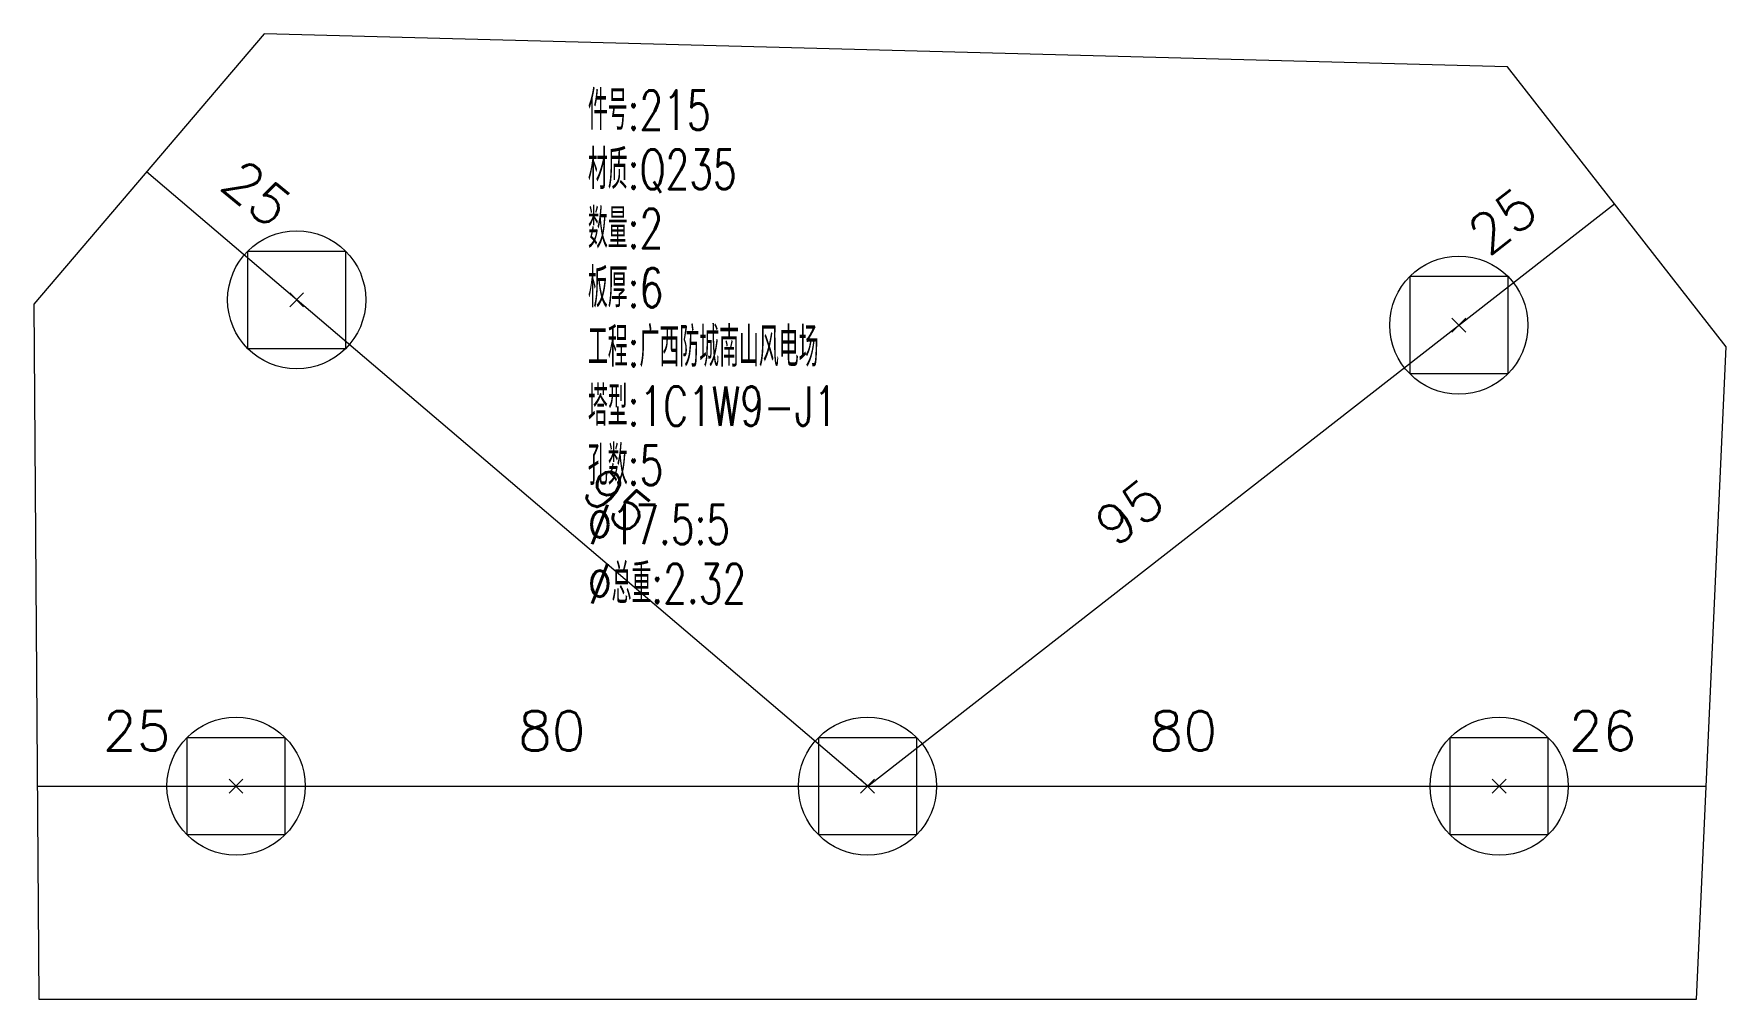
# Model space of a CAD drawing. Extents: x -105 to 10956, y -4548 to 9487.
# Drawn here: x 0 to 214.4, y 4328.8 to 4451.2 of the extents above; entities that cross this region are included whole.
import ezdxf
from ezdxf.enums import TextEntityAlignment as Align

# ---------------------------------------------------------------- set-up
doc = ezdxf.new("R2010")
doc.units = 0
doc.header["$MEASUREMENT"] = 0
doc.layers.add('1', color=7, linetype='CONTINUOUS', lineweight=25)
doc.layers.add('2', color=7, linetype='CONTINUOUS', lineweight=25)
doc.styles.get("Standard").update_dxf_attribs({"font": 'simplex.shx', "width": 0.7, "height": 3, "bigfont": 'gbhzfs.shx'})

msp = doc.modelspace()

# ---------------------------------------------------------------- texts
at = {"layer": '2', "color": 7, "linetype": 'Continuous', "lineweight": 13}
for s, rotation, p in [('25', 321, (25.72731, 4427.85213)), ('25', 38, (188.52456, 4424.31566)), ('95', 321, (71.41941, 4388.9278)), ('95', 38, (141.23782, 4387.4076))]:
    msp.add_text(s, height=5, rotation=rotation, dxfattribs=at).set_placement(p, align=Align.BOTTOM_CENTER)
for s, p in [('25', (13.01952, 4358.8257)), ('80', (65.61353, 4358.8257)), ('80', (145.61353, 4358.8257)), ('26', (198.72779, 4358.8257))]:
    msp.add_text(s, height=5, dxfattribs=at).set_placement(p, align=Align.BOTTOM_CENTER)
at = {"layer": '2', "color": 7, "linetype": 'Continuous', "lineweight": 13, "insert": (70.18789, 4444.0042), "char_height": 5, "width": 500, "attachment_point": 1, "line_spacing_factor": 0.9}
msp.add_mtext('件号:215\\P材质:Q235\\P数量:2\\P板厚:6\\P工程:广西防城南山风电场\\P塔型:1C1W9-J1\\P孔数:5\\P%%c17.5:5\\P%%c总重:2.32', dxfattribs=at)

# ---------------------------------------------------------------- linework, layer by layer
at = {"layer": '1', "color": 7, "linetype": 'Continuous', "lineweight": 18}
for p, q in [((29.18162, 4451.18269), (0, 4416.92728)), ((186.68798, 4446.9845), (29.18162, 4451.18269)), ((214.37578, 4411.51077), (186.68798, 4446.9845)), ((0, 4416.92728), (0.61353, 4328.8257)), ((210.61353, 4328.8257), (214.37578, 4411.51077)), ((0.61353, 4328.8257), (210.61353, 4328.8257))]:
    msp.add_line(p, q, dxfattribs=at)
at = {"layer": '1', "color": 7, "linetype": 'Continuous', "lineweight": 13}
for p, q in [((27.11093, 4411.27625), (27.11093, 4423.64875)), ((27.11093, 4423.64875), (39.48343, 4423.64875)), ((39.48343, 4423.64875), (39.48343, 4411.27625)), ((174.33036, 4408.07343), (174.33036, 4420.44593)), ((174.33036, 4420.44593), (186.70286, 4420.44593)), ((186.70286, 4420.44593), (186.70286, 4408.07343)), ((32.42218, 4416.5875), (34.17218, 4418.3375)), ((34.17218, 4416.5875), (32.42218, 4418.3375)), ((179.64161, 4413.38468), (181.39161, 4415.13468)), ((181.39161, 4413.38468), (179.64161, 4415.13468)), ((39.48343, 4411.27625), (27.11093, 4411.27625)), ((186.70286, 4408.07343), (174.33036, 4408.07343)), ((19.42728, 4349.63945), (19.42728, 4362.01195)), ((19.42728, 4362.01195), (31.79978, 4362.01195)), ((31.79978, 4362.01195), (31.79978, 4349.63945)), ((99.42728, 4349.63945), (99.42728, 4362.01195)), ((99.42728, 4362.01195), (111.79978, 4362.01195)), ((111.79978, 4362.01195), (111.79978, 4349.63945)), ((179.42728, 4349.63945), (179.42728, 4362.01195)), ((179.42728, 4362.01195), (191.79978, 4362.01195)), ((191.79978, 4362.01195), (191.79978, 4349.63945)), ((24.73853, 4354.9507), (26.48853, 4356.7007)), ((26.48853, 4354.9507), (24.73853, 4356.7007)), ((104.73853, 4354.9507), (106.48853, 4356.7007)), ((106.48853, 4354.9507), (104.73853, 4356.7007)), ((184.73853, 4354.9507), (186.48853, 4356.7007)), ((186.48853, 4354.9507), (184.73853, 4356.7007)), ((31.79978, 4349.63945), (19.42728, 4349.63945)), ((111.79978, 4349.63945), (99.42728, 4349.63945)), ((191.79978, 4349.63945), (179.42728, 4349.63945))]:
    msp.add_line(p, q, dxfattribs=at)
for centre in [(33.29718, 4417.4625), (180.51661, 4414.25968), (25.61353, 4355.8257), (105.61353, 4355.8257), (185.61353, 4355.8257)]:
    msp.add_circle(centre, 8.75, dxfattribs=at)
at = {"layer": '2', "color": 9, "linetype": 'Continuous', "lineweight": 13}
for p, q in [((105.65075, 4355.8257), (14.26656, 4433.67436)), ((105.65074, 4355.8257), (200.22422, 4429.6418)), ((0.4255, 4355.8257), (211.84206, 4355.8257))]:
    msp.add_line(p, q, dxfattribs=at)

msp.set_redraw_order([(e.dxf.handle, doc.entitydb.next_handle()) for e in msp.query("TEXT MTEXT ATTDEF DIMENSION ARC_DIMENSION")])  # texts and dimensions are drawn at this point

doc.saveas('drawing.dxf')
